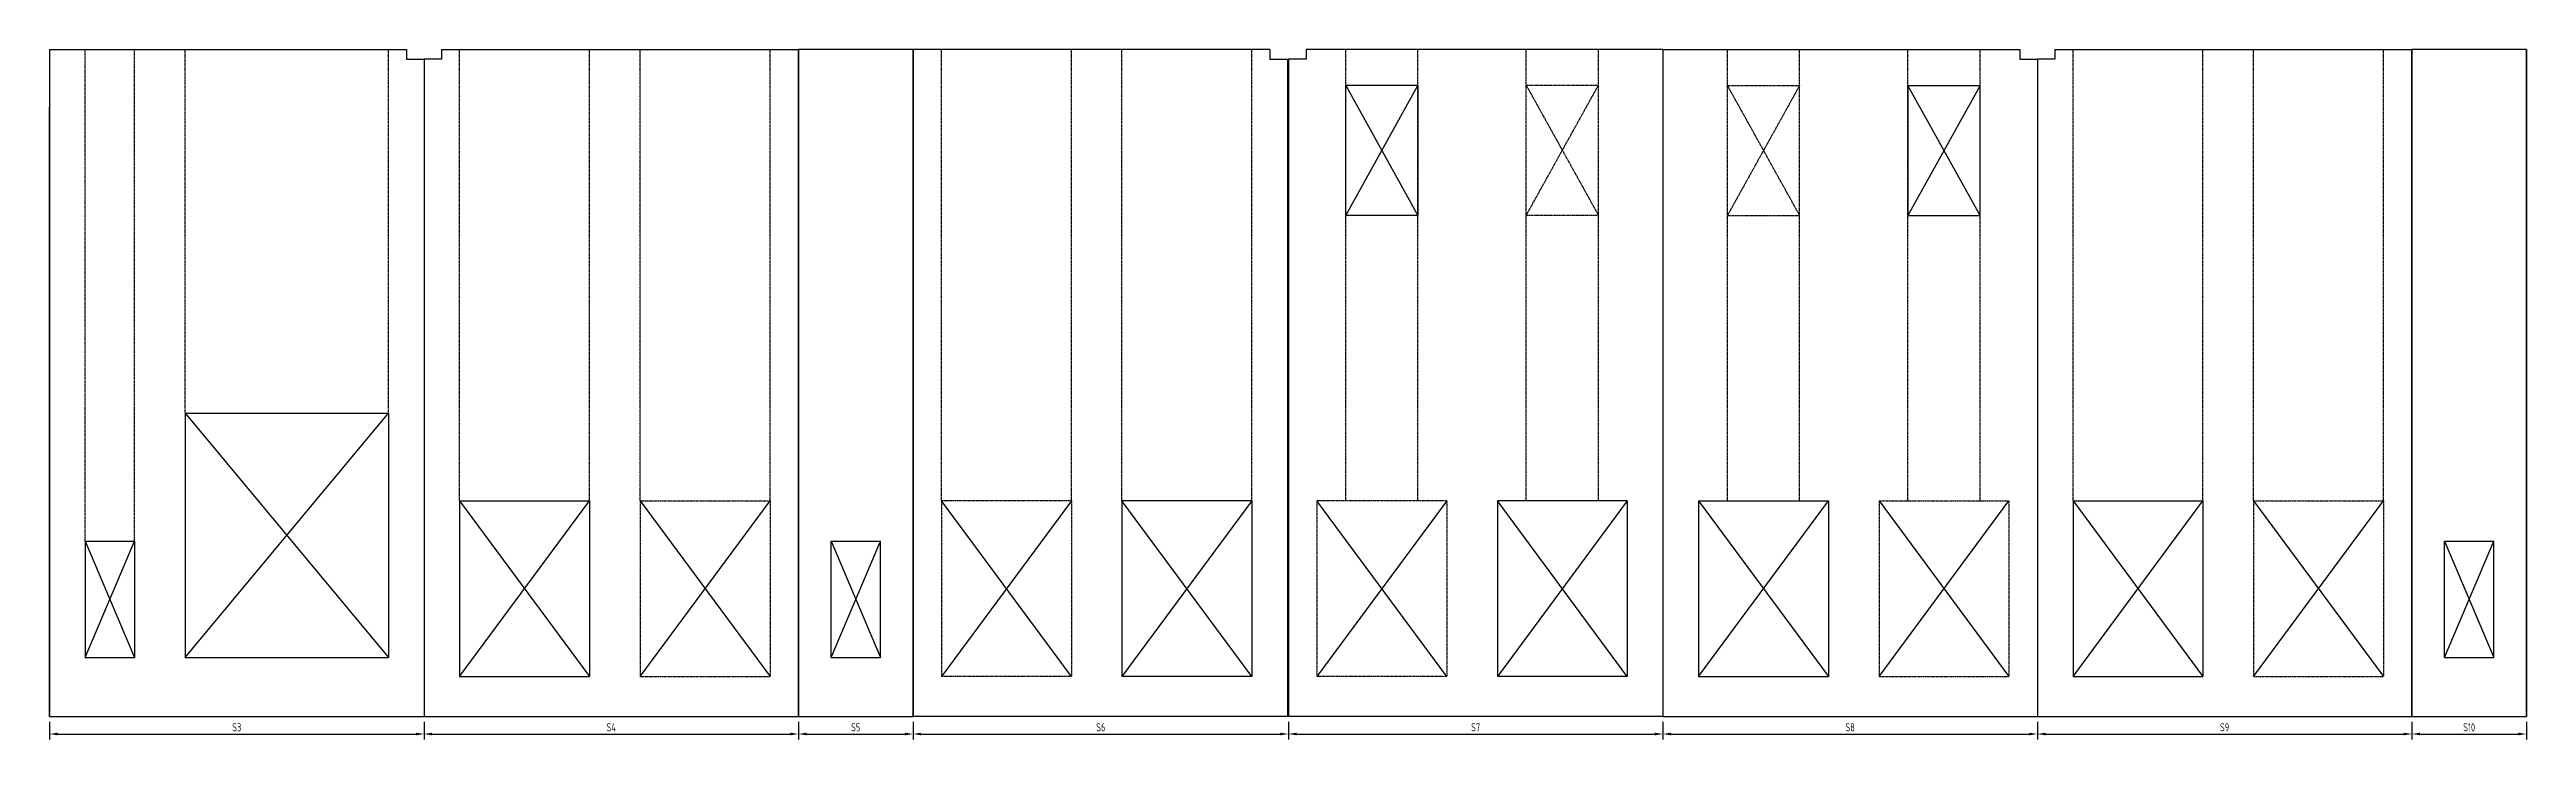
# Model space of a CAD drawing. Header units: inches. Extents: x -10781 to 50822, y -3854 to 38989.
# Drawn here: x 436 to 2494, y 27182 to 27756 of the extents above; entities that cross this region are included whole.
import ezdxf

# ---------------------------------------------------------------- set-up
doc = ezdxf.new("R2010")
doc.units = ezdxf.units.IN
doc.header["$LTSCALE"] = 0.025
doc.header["$MEASUREMENT"] = 0
doc.linetypes.add('HIDDEN', pattern=[6, 3, -3])
doc.layers.get('Defpoints').update_dxf_attribs({"linetype": 'CONTINUOUS'})
for name, color, linetype in [('0-35', 3, 'CONTINUOUS'), ('0-50', 10, 'CONTINUOUS'), ('hidden', 7, 'HIDDEN')]:
    doc.layers.add(name, color=color, linetype=linetype)
doc.styles.add('AR', font='ARCHQUIK.shx', dxfattribs={"width": 0.8})
doc.dimstyles.new('CADS_DIM_48', dxfattribs={"dimscale": 48, "dimtxt": 0.09375, "dimasz": 0.09375, "dimexe": 0.0625, "dimexo": 0.0625, "dimgap": 0.09375, "dimtad": 0, "dimtih": 1, "dimtoh": 1, "dimzin": 1, "dimdsep": 46, "dimlunit": 4, "dimtxsty": 'AR', "dimblk": 'CLOSED', "dimcen": 0.1875, "dimadec": 0, "dimazin": 0, "dimtfac": 1, "dimtofl": 0, "dimtmove": 0, "dimatfit": 1, "dimldrblk": 'DOTBLANK', "dimfxl": 1, "dimtzin": 0, "dimarcsym": 0})

msp = doc.modelspace()

# ---------------------------------------------------------------- blocks, each defined once
blk = doc.blocks.new('*D429')
at = {"layer": '0-35', "color": 0, "lineweight": -2, "transparency": 16777216}
for p, q in [((435.5, 27197.1), (435.5, 27182.4)), ((746.8, 27197.1), (746.8, 27182.4)), ((442.3, 27186.9), (740, 27186.9))]:
    blk.add_line(p, q, dxfattribs=at)
at = {"layer": '0-35', "color": 0, "transparency": 16777216}
for points in [[(442.3, 27188), (442.3, 27185.8), (435.5, 27186.9)], [(740, 27188), (740, 27185.8), (746.8, 27186.9)]]:
    blk.add_solid(points, dxfattribs=at)
at = {"layer": 'Defpoints', "color": 0, "transparency": 16777216}
for p in [(435.5, 27201.6), (746.8, 27201.6), (746.8, 27186.9)]:
    blk.add_point(p, dxfattribs=at)
at = {"layer": '0-35', "color": 0, "transparency": 16777216, "insert": (591.1, 27192.5), "char_height": 6.75, "attachment_point": 5, "style": 'AR'}
blk.add_mtext('S3', dxfattribs=at)
blk = doc.blocks.new('_DotBlank')
at = {"layer": '0-35', "color": 0, "lineweight": -2}
blk.add_line((-0.5, 0), (-1, 0), dxfattribs=at)
blk.add_circle((0, 0), 0.5, dxfattribs=at)
blk = doc.blocks.new('*D430')
at = {"layer": '0-35', "color": 0, "lineweight": -2, "transparency": 16777216}
for p, q in [((746.8, 27197.1), (746.8, 27182.4)), ((1058, 27197.1), (1058, 27182.4)), ((753.5, 27186.9), (1051.3, 27186.9))]:
    blk.add_line(p, q, dxfattribs=at)
at = {"layer": '0-35', "color": 0, "transparency": 16777216}
for points in [[(753.5, 27188), (753.5, 27185.8), (746.8, 27186.9)], [(1051.3, 27188), (1051.3, 27185.8), (1058, 27186.9)]]:
    blk.add_solid(points, dxfattribs=at)
at = {"layer": 'Defpoints', "color": 0, "transparency": 16777216}
for p in [(746.8, 27201.6), (1058, 27201.6), (1058, 27186.9)]:
    blk.add_point(p, dxfattribs=at)
at = {"layer": '0-35', "color": 0, "transparency": 16777216, "insert": (902.4, 27192.5), "char_height": 6.75, "attachment_point": 5, "style": 'AR'}
blk.add_mtext('S4', dxfattribs=at)
blk = doc.blocks.new('*D431')
at = {"layer": '0-35', "color": 0, "lineweight": -2, "transparency": 16777216}
for p, q in [((1058, 27197.1), (1058, 27182.4)), ((1153.3, 27197.1), (1153.3, 27182.4)), ((1064.8, 27186.9), (1146.5, 27186.9))]:
    blk.add_line(p, q, dxfattribs=at)
at = {"layer": '0-35', "color": 0, "transparency": 16777216}
for points in [[(1064.8, 27188), (1064.8, 27185.8), (1058, 27186.9)], [(1146.5, 27188), (1146.5, 27185.8), (1153.3, 27186.9)]]:
    blk.add_solid(points, dxfattribs=at)
at = {"layer": 'Defpoints', "color": 0, "transparency": 16777216}
for p in [(1058, 27201.6), (1153.3, 27201.6), (1153.3, 27186.9)]:
    blk.add_point(p, dxfattribs=at)
at = {"layer": '0-35', "color": 0, "transparency": 16777216, "insert": (1105.6, 27192.5), "char_height": 6.75, "attachment_point": 5, "style": 'AR'}
blk.add_mtext('S5', dxfattribs=at)
blk = doc.blocks.new('*D433')
at = {"layer": '0-35', "color": 0, "lineweight": -2, "transparency": 16777216}
for p, q in [((1465.3, 27197.1), (1465.3, 27182.4)), ((1776.6, 27197.1), (1776.6, 27182.4)), ((1472.1, 27186.9), (1769.8, 27186.9))]:
    blk.add_line(p, q, dxfattribs=at)
at = {"layer": '0-35', "color": 0, "transparency": 16777216}
for points in [[(1472.1, 27188), (1472.1, 27185.8), (1465.3, 27186.9)], [(1769.8, 27188), (1769.8, 27185.8), (1776.6, 27186.9)]]:
    blk.add_solid(points, dxfattribs=at)
at = {"layer": 'Defpoints', "color": 0, "transparency": 16777216}
for p in [(1465.3, 27201.6), (1776.6, 27201.6), (1776.6, 27186.9)]:
    blk.add_point(p, dxfattribs=at)
at = {"layer": '0-35', "color": 0, "transparency": 16777216, "insert": (1620.9, 27192.5), "char_height": 6.75, "attachment_point": 5, "style": 'AR'}
blk.add_mtext('S7', dxfattribs=at)
blk = doc.blocks.new('*D432')
at = {"layer": '0-35', "color": 0, "lineweight": -2, "transparency": 16777216}
for p, q in [((1153.3, 27197.1), (1153.3, 27182.4)), ((1465.3, 27197.1), (1465.3, 27182.4)), ((1160, 27186.9), (1458.6, 27186.9))]:
    blk.add_line(p, q, dxfattribs=at)
at = {"layer": '0-35', "color": 0, "transparency": 16777216}
for points in [[(1160, 27188), (1160, 27185.8), (1153.3, 27186.9)], [(1458.6, 27188), (1458.6, 27185.8), (1465.3, 27186.9)]]:
    blk.add_solid(points, dxfattribs=at)
at = {"layer": 'Defpoints', "color": 0, "transparency": 16777216}
for p in [(1153.3, 27201.6), (1465.3, 27201.6), (1465.3, 27186.9)]:
    blk.add_point(p, dxfattribs=at)
at = {"layer": '0-35', "color": 0, "transparency": 16777216, "insert": (1309.3, 27192.5), "char_height": 6.75, "attachment_point": 5, "style": 'AR'}
blk.add_mtext('S6', dxfattribs=at)
blk = doc.blocks.new('*D434')
at = {"layer": '0-35', "color": 0, "lineweight": -2, "transparency": 16777216}
for p, q in [((1776.6, 27197.1), (1776.6, 27182.4)), ((2087.8, 27197.1), (2087.8, 27182.4)), ((1783.3, 27186.9), (2081.1, 27186.9))]:
    blk.add_line(p, q, dxfattribs=at)
at = {"layer": '0-35', "color": 0, "transparency": 16777216}
for points in [[(1783.3, 27188), (1783.3, 27185.8), (1776.6, 27186.9)], [(2081.1, 27188), (2081.1, 27185.8), (2087.8, 27186.9)]]:
    blk.add_solid(points, dxfattribs=at)
at = {"layer": 'Defpoints', "color": 0, "transparency": 16777216}
for p in [(1776.6, 27201.6), (2087.8, 27201.6), (2087.8, 27186.9)]:
    blk.add_point(p, dxfattribs=at)
at = {"layer": '0-35', "color": 0, "transparency": 16777216, "insert": (1932.2, 27192.5), "char_height": 6.75, "attachment_point": 5, "style": 'AR'}
blk.add_mtext('S8', dxfattribs=at)
blk = doc.blocks.new('*D435')
at = {"layer": '0-35', "color": 0, "lineweight": -2, "transparency": 16777216}
for p, q in [((2087.8, 27197.1), (2087.8, 27182.4)), ((2399.1, 27197.1), (2399.1, 27182.4)), ((2094.6, 27186.9), (2392.3, 27186.9))]:
    blk.add_line(p, q, dxfattribs=at)
at = {"layer": '0-35', "color": 0, "transparency": 16777216}
for points in [[(2094.6, 27188), (2094.6, 27185.8), (2087.8, 27186.9)], [(2392.3, 27188), (2392.3, 27185.8), (2399.1, 27186.9)]]:
    blk.add_solid(points, dxfattribs=at)
at = {"layer": 'Defpoints', "color": 0, "transparency": 16777216}
for p in [(2087.8, 27201.6), (2399.1, 27201.6), (2399.1, 27186.9)]:
    blk.add_point(p, dxfattribs=at)
at = {"layer": '0-35', "color": 0, "transparency": 16777216, "insert": (2243.4, 27192.5), "char_height": 6.75, "attachment_point": 5, "style": 'AR'}
blk.add_mtext('S9', dxfattribs=at)
blk = doc.blocks.new('*D436')
at = {"layer": '0-35', "color": 0, "lineweight": -2, "transparency": 16777216}
for p, q in [((2399.1, 27197.1), (2399.1, 27182.4)), ((2494.3, 27197.1), (2494.3, 27182.4)), ((2405.8, 27186.9), (2487.6, 27186.9))]:
    blk.add_line(p, q, dxfattribs=at)
at = {"layer": '0-35', "color": 0, "transparency": 16777216}
for points in [[(2405.8, 27188), (2405.8, 27185.8), (2399.1, 27186.9)], [(2487.6, 27188), (2487.6, 27185.8), (2494.3, 27186.9)]]:
    blk.add_solid(points, dxfattribs=at)
at = {"layer": 'Defpoints', "color": 0, "transparency": 16777216}
for p in [(2399.1, 27201.6), (2494.3, 27201.6), (2494.3, 27186.9)]:
    blk.add_point(p, dxfattribs=at)
at = {"layer": '0-35', "color": 0, "transparency": 16777216, "insert": (2446.7, 27192.5), "char_height": 6.75, "attachment_point": 5, "style": 'AR'}
blk.add_mtext('S10', dxfattribs=at)

# ---------------------------------------------------------------- dimensions: what is measured, and where the dimension line sits
at = {"layer": '0-35'}
for base, p1, p2, text, picture, middle in [((746.76637, 27186.8865), (435.51637, 27201.58428), (746.76637, 27201.58428), 'S3', '*D429', (591.14137, 27192.5115)), ((1058.01637, 27186.8865), (746.76637, 27201.58428), (1058.01637, 27201.58428), 'S4', '*D430', (902.39137, 27192.5115)), ((1153.26637, 27186.8865), (1058.01637, 27201.58428), (1153.26637, 27201.58428), 'S5', '*D431', (1105.64137, 27192.5115)), ((1465.30233, 27186.8865), (1153.26637, 27201.58428), (1465.30233, 27201.58428), 'S6', '*D432', (1309.28435, 27192.5115)), ((1776.55233, 27186.8865), (1465.30233, 27201.58428), (1776.55233, 27201.58428), 'S7', '*D433', (1620.92733, 27192.5115)), ((2087.80233, 27186.8865), (1776.55233, 27201.58428), (2087.80233, 27201.58428), 'S8', '*D434', (1932.17733, 27192.5115)), ((2399.05233, 27186.8865), (2087.80233, 27201.58428), (2399.05233, 27201.58428), 'S9', '*D435', (2243.42733, 27192.5115)), ((2494.30233, 27186.8865), (2399.05233, 27201.58428), (2494.30233, 27201.58428), 'S10', '*D436', (2446.67733, 27192.5115))]:
    dim = msp.add_linear_dim(base=base, p1=p1, p2=p2, text=text, dimstyle='CADS_DIM_48', override={"dimscale": 72, "dimgap": 0.03125, "dimtad": 1, "dimtih": 0, "dimtoh": 0, "dimdec": 4, "dimtdec": 4, "dimtmove": 1}, dxfattribs=at)
    dim.commit()
    dim.dimension.update_dxf_attribs({"geometry": picture, "text_midpoint": middle})

# ---------------------------------------------------------------- linework, layer by layer
at = {"layer": '0-35'}
for p, q in [((435.51637, 27755.58428), (435.51637, 27201.58428)), ((435.51637, 27755.58428), (732.14137, 27755.58428)), ((732.14137, 27755.58428), (732.14137, 27747.58428)), ((761.39137, 27755.58428), (1058.01637, 27755.58428)), ((761.39137, 27755.58428), (761.39137, 27747.58428)), ((1058.01637, 27755.58428), (1058.01637, 27201.58428)), ((1058.01637, 27201.58428), (1058.01637, 27755.58428)), ((1153.26637, 27755.58428), (1058.01637, 27755.58428)), ((1153.26637, 27201.58428), (1153.26637, 27755.58428)), ((1153.26637, 27755.58428), (1153.26637, 27201.58428)), ((1449.89137, 27755.58428), (1153.26637, 27755.58428)), ((1449.89137, 27755.58428), (1449.89137, 27747.58428)), ((1776.55233, 27755.58428), (1479.92733, 27755.58428)), ((1479.92733, 27755.58428), (1479.92733, 27747.58428)), ((1776.55233, 27755.58428), (1776.55233, 27201.58428)), ((1776.55233, 27755.58428), (1776.55233, 27201.58428)), ((1776.55233, 27755.58428), (2073.17733, 27755.58428)), ((2073.17733, 27755.58428), (2073.17733, 27747.58428)), ((2102.42733, 27755.58428), (2399.05233, 27755.58428)), ((2102.42733, 27755.58428), (2102.42733, 27747.58428)), ((2399.05233, 27201.58428), (2399.05233, 27755.58428)), ((2494.30233, 27755.58428), (2399.05233, 27755.58428)), ((2399.05233, 27755.58428), (2399.05233, 27201.58428)), ((2494.30233, 27755.58428), (2494.30233, 27201.58428)), ((2494.30233, 27201.58428), (2494.30233, 27755.58428)), ((732.14137, 27747.58428), (746.76637, 27747.58428)), ((746.76637, 27747.58428), (746.76637, 27201.58428)), ((746.76637, 27747.58428), (746.76637, 27201.58428)), ((761.39137, 27747.58428), (746.76637, 27747.58428)), ((1449.89137, 27747.58428), (1464.51637, 27747.58428)), ((1464.51637, 27747.58428), (1464.51637, 27201.58428)), ((1465.30233, 27747.58428), (1465.30233, 27201.58428)), ((1479.92733, 27747.58428), (1465.30233, 27747.58428)), ((2073.17733, 27747.58428), (2087.80233, 27747.58428)), ((2087.80233, 27747.58428), (2087.80233, 27201.58428)), ((2087.80233, 27747.58428), (2087.80233, 27201.58428)), ((2102.42733, 27747.58428), (2087.80233, 27747.58428)), ((1572.92733, 27725.83428), (1512.92733, 27725.83428)), ((1512.92733, 27725.83428), (1572.92733, 27617.83428)), ((1512.92733, 27617.83428), (1572.92733, 27725.83428)), ((1512.92733, 27617.83428), (1512.92733, 27725.83428)), ((1572.92733, 27725.83428), (1572.92733, 27617.83428)), ((1980.17733, 27725.83428), (2040.17733, 27725.83428)), ((2040.17733, 27725.83428), (1980.17733, 27617.83428)), ((2040.17733, 27617.83428), (1980.17733, 27725.83428)), ((1980.17733, 27725.83428), (1980.17733, 27617.83428)), ((2040.17733, 27617.83428), (2040.17733, 27725.83428)), ((435.51637, 27201.58428), (435.51637, 27707.58428)), ((1572.92733, 27617.83428), (1512.92733, 27617.83428)), ((1980.17733, 27617.83428), (2040.17733, 27617.83428)), ((548.14137, 27453.58428), (548.14137, 27250.58428)), ((548.14137, 27453.58428), (717.14137, 27453.58428)), ((717.14137, 27453.58428), (717.14137, 27250.58428)), ((776.39137, 27380.58428), (776.39137, 27234.58428)), ((776.39137, 27380.58428), (884.39137, 27380.58428)), ((776.39137, 27380.58428), (884.39137, 27234.58428)), ((776.39137, 27234.58428), (884.39137, 27380.58428)), ((884.39137, 27380.58428), (884.39137, 27234.58428)), ((1326.89137, 27380.58428), (1326.89137, 27234.58428)), ((1434.89137, 27380.58428), (1326.89137, 27380.58428)), ((1434.89137, 27380.58428), (1326.89137, 27234.58428)), ((1434.89137, 27234.58428), (1326.89137, 27380.58428)), ((1434.89137, 27380.58428), (1434.89137, 27234.58428)), ((1638.92733, 27380.58428), (1638.92733, 27234.58428)), ((1746.92733, 27380.58428), (1638.92733, 27380.58428)), ((1746.92733, 27380.58428), (1638.92733, 27234.58428)), ((1746.92733, 27234.58428), (1638.92733, 27380.58428)), ((1746.92733, 27380.58428), (1746.92733, 27234.58428)), ((1806.17733, 27380.58428), (1806.17733, 27234.58428)), ((1806.17733, 27380.58428), (1914.17733, 27380.58428)), ((1806.17733, 27380.58428), (1914.17733, 27234.58428)), ((1806.17733, 27234.58428), (1914.17733, 27380.58428)), ((1914.17733, 27380.58428), (1914.17733, 27234.58428)), ((2117.42733, 27380.58428), (2117.42733, 27234.58428)), ((2117.42733, 27380.58428), (2225.42733, 27380.58428)), ((2117.42733, 27380.58428), (2225.42733, 27234.58428)), ((2117.42733, 27234.58428), (2225.42733, 27380.58428)), ((2225.42733, 27380.58428), (2225.42733, 27234.58428)), ((465.14137, 27347.08428), (465.14137, 27250.58428)), ((465.14137, 27347.08428), (506.14137, 27347.08428)), ((506.14137, 27347.08428), (506.14137, 27250.58428)), ((1085.14137, 27250.58428), (1085.14137, 27347.08428)), ((1085.14137, 27347.08428), (1126.14137, 27347.08428)), ((1126.14137, 27250.58428), (1126.14137, 27347.08428)), ((2426.17733, 27250.58428), (2426.17733, 27347.08428)), ((2426.17733, 27347.08428), (2467.17733, 27347.08428)), ((2467.17733, 27250.58428), (2467.17733, 27347.08428)), ((465.14137, 27250.58428), (506.14137, 27250.58428)), ((548.14137, 27250.58428), (717.14137, 27250.58428)), ((1085.14137, 27250.58428), (1126.14137, 27250.58428)), ((2426.17733, 27250.58428), (2467.17733, 27250.58428)), ((776.39137, 27234.58428), (884.39137, 27234.58428)), ((1434.89137, 27234.58428), (1326.89137, 27234.58428)), ((1746.92733, 27234.58428), (1638.92733, 27234.58428)), ((1806.17733, 27234.58428), (1914.17733, 27234.58428)), ((2117.42733, 27234.58428), (2225.42733, 27234.58428)), ((435.51637, 27201.58428), (746.76637, 27201.58428)), ((746.76637, 27201.58428), (1058.01637, 27201.58428)), ((1058.01637, 27201.58428), (1153.26637, 27201.58428)), ((1464.51637, 27201.58428), (1153.26637, 27201.58428)), ((1776.55233, 27201.58428), (1465.30233, 27201.58428)), ((1776.55233, 27201.58428), (2087.80233, 27201.58428)), ((2087.80233, 27201.58428), (2399.05233, 27201.58428)), ((2399.05233, 27201.58428), (2494.30233, 27201.58428))]:
    msp.add_line(p, q, dxfattribs=at)
at = {"layer": '0-50'}
for p, q in [((548.14137, 27453.58428), (717.14137, 27250.58428)), ((548.14137, 27250.58428), (717.14137, 27453.58428)), ((926.39137, 27380.58428), (1034.39137, 27234.58428)), ((926.39137, 27234.58428), (1034.39137, 27380.58428)), ((1284.89137, 27380.58428), (1176.89137, 27234.58428)), ((1284.89137, 27234.58428), (1176.89137, 27380.58428)), ((1596.92733, 27380.58428), (1488.92733, 27234.58428)), ((1596.92733, 27234.58428), (1488.92733, 27380.58428)), ((1956.17733, 27380.58428), (2064.17733, 27234.58428)), ((1956.17733, 27234.58428), (2064.17733, 27380.58428)), ((2267.42733, 27380.58428), (2375.42733, 27234.58428)), ((2267.42733, 27234.58428), (2375.42733, 27380.58428)), ((465.14137, 27347.08428), (506.14137, 27250.58428)), ((465.14137, 27250.58428), (506.14137, 27347.08428)), ((1085.14137, 27347.08428), (1126.14137, 27250.58428)), ((1085.14137, 27250.58428), (1126.14137, 27347.08428)), ((2426.17733, 27347.08428), (2467.17733, 27250.58428)), ((2426.17733, 27250.58428), (2467.17733, 27347.08428))]:
    msp.add_line(p, q, dxfattribs=at)
at = {"layer": 'hidden'}
for p, q in [((465.14137, 27347.08428), (465.14137, 27755.58428)), ((506.14137, 27347.08428), (506.14137, 27755.58428)), ((548.14137, 27453.58428), (548.14137, 27755.58428)), ((717.14137, 27453.58428), (717.14137, 27755.58428)), ((776.39137, 27380.58428), (776.39137, 27755.58428)), ((884.39137, 27380.58428), (884.39137, 27755.58428)), ((926.39137, 27380.58428), (926.39137, 27755.58428)), ((1034.39137, 27380.58428), (1034.39137, 27755.58428)), ((1176.89137, 27380.58428), (1176.89137, 27755.58428)), ((1284.89137, 27380.58428), (1284.89137, 27755.58428)), ((1326.89137, 27380.58428), (1326.89137, 27755.58428)), ((1434.89137, 27380.58428), (1434.89137, 27755.58428)), ((1512.92733, 27380.58428), (1512.92733, 27755.58428)), ((1572.92733, 27380.58428), (1572.92733, 27755.58428)), ((1662.92733, 27380.58428), (1662.92733, 27755.58428)), ((1722.92733, 27380.58428), (1722.92733, 27755.58428)), ((1830.17733, 27380.58428), (1830.17733, 27755.58428)), ((1890.17733, 27380.58428), (1890.17733, 27755.58428)), ((1980.17733, 27380.58428), (1980.17733, 27755.58428)), ((2040.17733, 27380.58428), (2040.17733, 27755.58428)), ((2117.42733, 27380.58428), (2117.42733, 27755.58428)), ((2225.42733, 27380.58428), (2225.42733, 27755.58428)), ((2267.42733, 27380.58428), (2267.42733, 27755.58428)), ((2375.42733, 27380.58428), (2375.42733, 27755.58428)), ((1722.92733, 27725.83428), (1662.92733, 27725.83428)), ((1662.92733, 27725.83428), (1722.92733, 27617.83428)), ((1662.92733, 27617.83428), (1722.92733, 27725.83428)), ((1830.17733, 27725.83428), (1890.17733, 27725.83428)), ((1890.17733, 27725.83428), (1830.17733, 27617.83428)), ((1890.17733, 27617.83428), (1830.17733, 27725.83428)), ((1722.92733, 27617.83428), (1662.92733, 27617.83428)), ((1830.17733, 27617.83428), (1890.17733, 27617.83428)), ((926.39137, 27380.58428), (926.39137, 27234.58428)), ((926.39137, 27380.58428), (1034.39137, 27380.58428)), ((1034.39137, 27380.58428), (1034.39137, 27234.58428)), ((1176.89137, 27380.58428), (1176.89137, 27234.58428)), ((1284.89137, 27380.58428), (1176.89137, 27380.58428)), ((1284.89137, 27380.58428), (1284.89137, 27234.58428)), ((1488.92733, 27380.58428), (1488.92733, 27234.58428)), ((1596.92733, 27380.58428), (1488.92733, 27380.58428)), ((1596.92733, 27380.58428), (1596.92733, 27234.58428)), ((1956.17733, 27380.58428), (1956.17733, 27234.58428)), ((1956.17733, 27380.58428), (2064.17733, 27380.58428)), ((2064.17733, 27380.58428), (2064.17733, 27234.58428)), ((2267.42733, 27380.58428), (2267.42733, 27234.58428)), ((2267.42733, 27380.58428), (2375.42733, 27380.58428)), ((2375.42733, 27380.58428), (2375.42733, 27234.58428)), ((926.39137, 27234.58428), (1034.39137, 27234.58428)), ((1284.89137, 27234.58428), (1176.89137, 27234.58428)), ((1596.92733, 27234.58428), (1488.92733, 27234.58428)), ((1956.17733, 27234.58428), (2064.17733, 27234.58428)), ((2267.42733, 27234.58428), (2375.42733, 27234.58428))]:
    msp.add_line(p, q, dxfattribs=at)

msp.set_redraw_order([(e.dxf.handle, doc.entitydb.next_handle()) for e in msp.query("TEXT MTEXT ATTDEF DIMENSION ARC_DIMENSION")])  # texts and dimensions are drawn at this point

doc.saveas('drawing.dxf')
